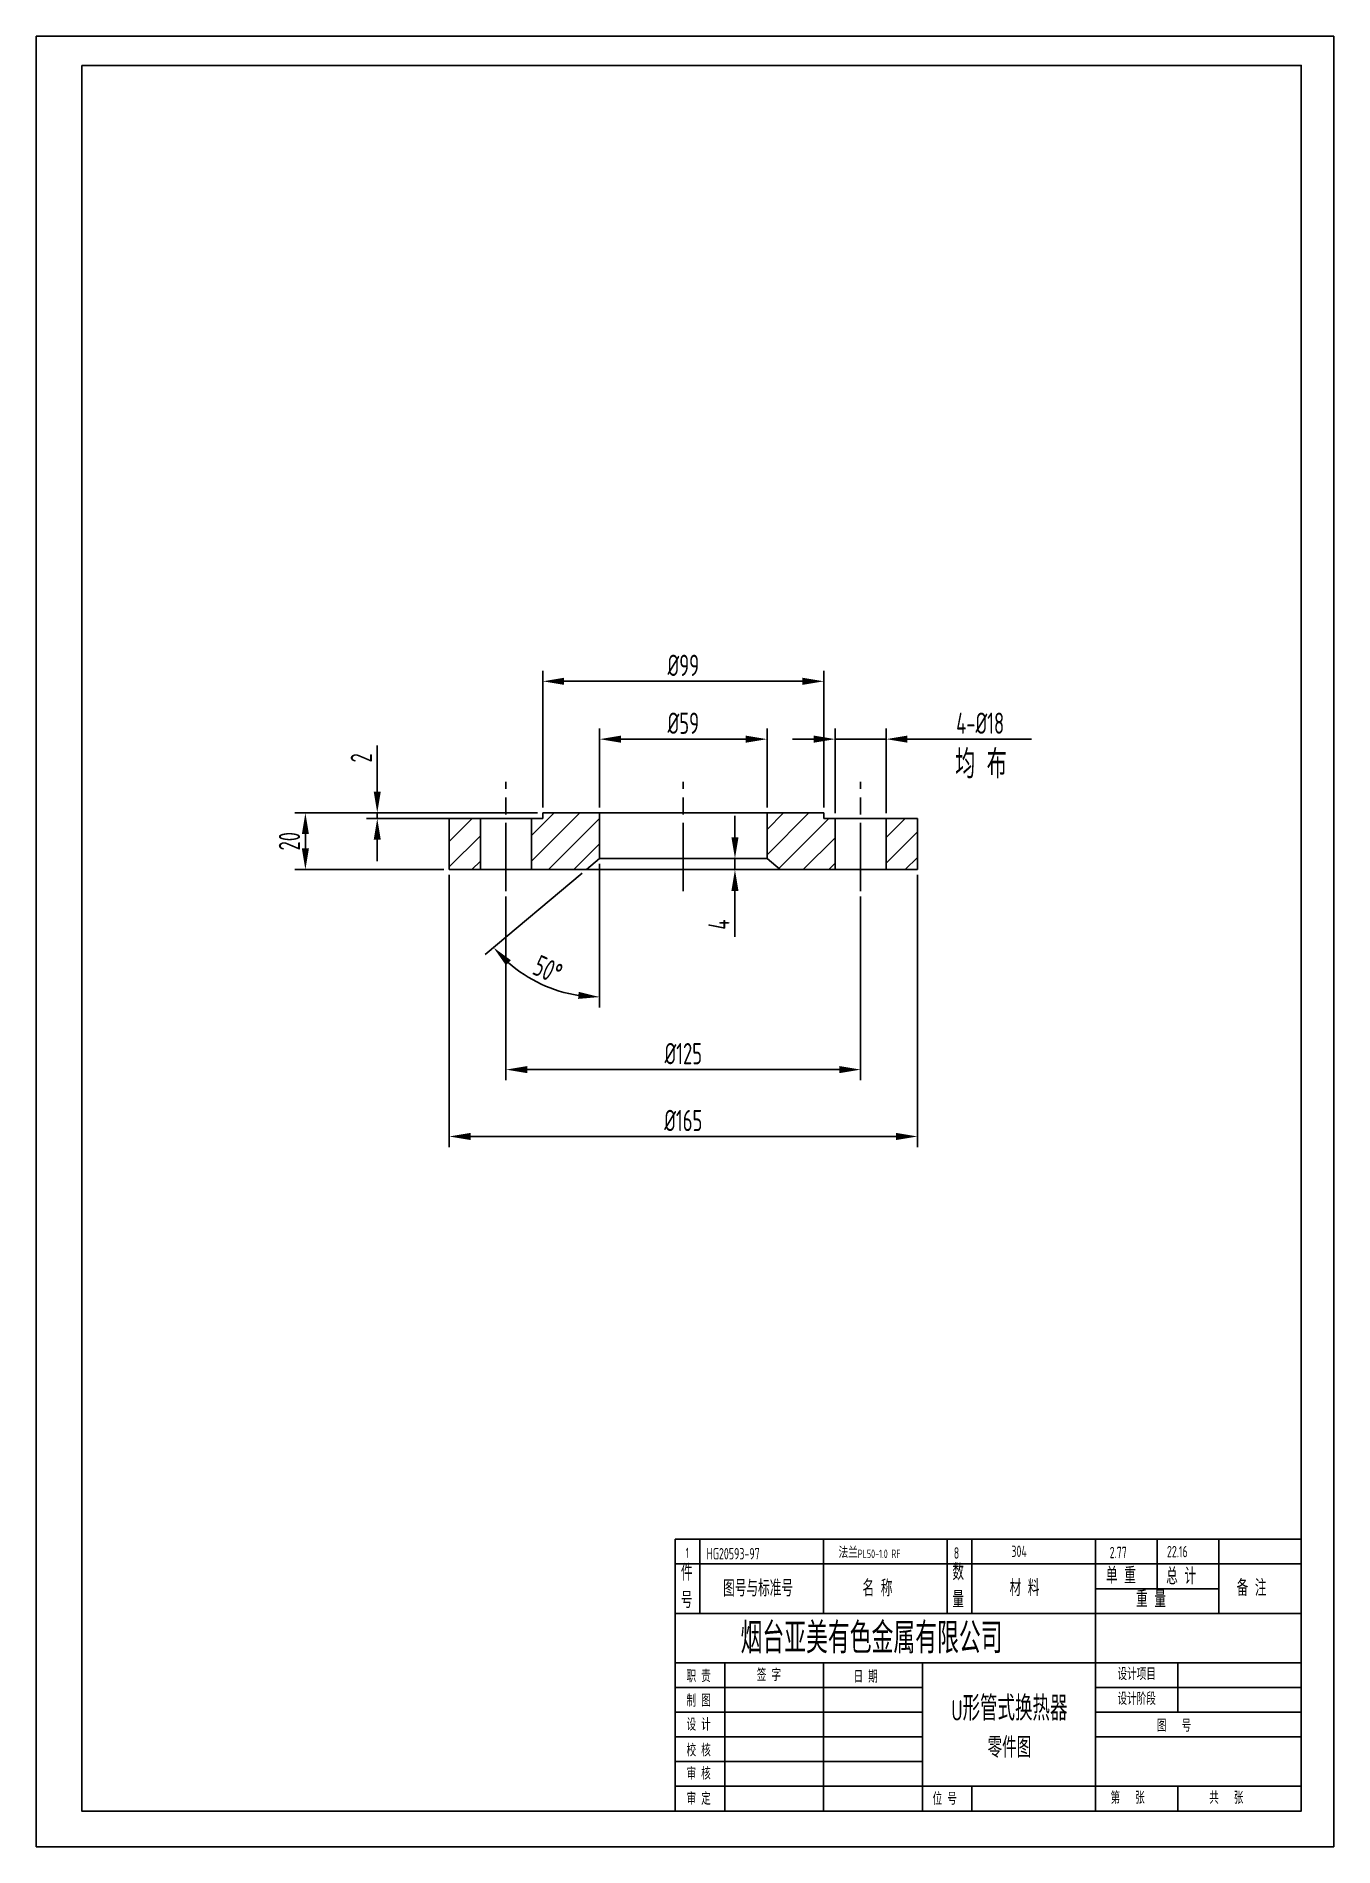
# Model space of a CAD drawing. Extents: x 1875 to 8428, y 2369 to 7964.
# Drawn here: x 3345 to 3803, y 3401 to 4039 of the extents above; entities that cross this region are included whole.
import ezdxf

# ---------------------------------------------------------------- set-up
doc = ezdxf.new("R2010")
doc.units = 0
doc.linetypes.add('ACAD_ISO08W100', pattern=[36, 24, -3, 6, -3])
doc.layers.get('DEFPOINTS').update_dxf_attribs({"linetype": 'CONTINUOUS'})
for name, color, linetype in [('中心线', 1, 'ACAD_ISO08W100'), ('实线', 6, 'CONTINUOUS'), ('文本', 4, 'CONTINUOUS'), ('标注', 3, 'CONTINUOUS')]:
    doc.layers.add(name, color=color, linetype=linetype)
doc.styles.get("Standard").update_dxf_attribs({"font": 'isocp.shx', "width": 0.707, "bigfont": 'hztxt.shx'})
doc.dimstyles.new('ISO-25', dxfattribs={"dimtxt": 2.5, "dimasz": 2.5, "dimexe": 1.25, "dimexo": 0.625, "dimtad": 1, "dimtxsty": 'STANDARD', "dimcen": 2.5, "dimazin": 3, "dimtfac": 1, "dimtmove": 0, "dimatfit": 3})

msp = doc.modelspace()

# ---------------------------------------------------------------- texts
at = {"layer": '文本'}
for s, insert, char_height, width, attachment_point in [('均 布', (3669.304, 3787.527), 10, 59.49103, 1), ('1', (3574.356, 3506.277), 3.629, 11.67825, 1), ('HG20593-97', (3581.685, 3506.16), 4, 181.11171, 1), ('法兰{\\H0.75x;PL50-1.0 RF}', (3628.194, 3506.614), 4, 181.11171, 1), ('8', (3668.806, 3506.405), 4, 21.38125, 1), ('304', (3689.112, 3507.011), 4, 89.92699, 1), ('2.77', (3723.746, 3506.583), 4, 83.00953, 1), ('22.16', (3743.944, 3506.907), 4, 99.35989, 1), ('件\\P号', (3572.637, 3500.428), 5.806, 7.95157, 1), ('数\\P量', (3668.313, 3500.633), 5.806, 7.95157, 1), ('单 重', (3722.429, 3499.372), 5.8061, 59.49103, 1), ('总 计', (3743.68, 3499.141), 5.8061, 59.49103, 1), ('图号与标准号', (3587.518, 3494.871), 5.8061, 42.28311, 1), ('名 称', (3636.64, 3494.916), 5.8061, 59.49103, 1), ('材 料', (3688.472, 3495.016), 5.8061, 59.49103, 1), ('重 量', (3733.055, 3491.06), 5.8061, 59.49103, 1), ('备 注', (3768.486, 3495.016), 5.8061, 59.49103, 1), ('烟台亚美有色金属有限公司', (3593.653, 3479.89), 10.8864, 148.05504, 1), ('职 责', (3574.621, 3463.207), 4.3546, 28.30187, 1), ('签 字', (3599.384, 3463.602), 4.3546, 23.63471, 1), ('日 期', (3633.489, 3463.039), 4.3546, 23.91607, 1), ('设计项目', (3726.496, 3463.935), 4.3546, 29.0304, 1), ('制 图', (3574.621, 3454.563), 4.3546, 28.30187, 1), ('{\\H0.8267x;U}形管式换热器\\P{\\H0.8333x;零件图}', (3688.415, 3454.044), 8.70912, 58.39624, 2), ('设计阶段', (3726.496, 3455.226), 4.3546, 29.0304, 1), ('设 计', (3574.621, 3446.141), 4.3546, 28.30187, 1), ('图   号', (3740.435, 3445.788), 4.3546, 59.49103, 1), ('校 核', (3574.621, 3437.054), 4.3546, 28.30187, 1), ('审 核', (3574.621, 3428.854), 4.3546, 28.30187, 1), ('审 定', (3574.621, 3419.988), 4.3546, 28.30187, 1), ('位 号', (3661.363, 3419.973), 4.3546, 16.2908, 1), ('第   张', (3724.071, 3420.322), 4.3546, 59.49103, 1), ('共   张', (3758.857, 3420.322), 4.3546, 59.49103, 1)]:
    msp.add_mtext(s, dxfattribs=dict(at, insert=insert, char_height=char_height, width=width, attachment_point=attachment_point))

# ---------------------------------------------------------------- blocks, each defined once
blk = doc.blocks.new('*D38')
at = {"layer": 'DEFPOINTS', "color": 0}
for p in [(3602.98, 3791.3), (3543.98, 3765.31), (3602.98, 3765.31)]:
    blk.add_point(p, dxfattribs=at)
at = {"layer": '标注', "color": 3}
for p, q in [((3543.98, 3767.19), (3543.98, 3795.05)), ((3551.48, 3791.3), (3595.48, 3791.3)), ((3602.98, 3767.19), (3602.98, 3795.05))]:
    blk.add_line(p, q, dxfattribs=at)
for points in [[(3551.48, 3792.55), (3551.48, 3790.05), (3543.98, 3791.3)], [(3595.48, 3792.55), (3595.48, 3790.05), (3602.98, 3791.3)]]:
    blk.add_solid(points, dxfattribs=at)
at = {"layer": '标注', "color": 4, "insert": (3573.48, 3796.92), "char_height": 7.5, "attachment_point": 5}
blk.add_mtext('%%c59', dxfattribs=at)
blk = doc.blocks.new('*D39')
at = {"layer": 'DEFPOINTS', "color": 0}
for p in [(3622.98, 3811.69), (3523.98, 3765.31), (3622.98, 3765.31)]:
    blk.add_point(p, dxfattribs=at)
at = {"layer": '标注', "color": 3}
for p, q in [((3523.98, 3767.19), (3523.98, 3815.44)), ((3531.48, 3811.69), (3615.48, 3811.69)), ((3622.98, 3767.19), (3622.98, 3815.44))]:
    blk.add_line(p, q, dxfattribs=at)
for points in [[(3531.48, 3812.94), (3531.48, 3810.44), (3523.98, 3811.69)], [(3615.48, 3812.94), (3615.48, 3810.44), (3622.98, 3811.69)]]:
    blk.add_solid(points, dxfattribs=at)
at = {"layer": '标注', "color": 4, "insert": (3573.48, 3817.32), "char_height": 7.5, "attachment_point": 5}
blk.add_mtext('%%c99', dxfattribs=at)
blk = doc.blocks.new('*D40')
at = {"layer": 'DEFPOINTS', "color": 0}
for p in [(3510.98, 3737.75), (3635.98, 3737.75), (3635.98, 3674.81)]:
    blk.add_point(p, dxfattribs=at)
at = {"layer": '标注', "color": 3}
for p, q in [((3510.98, 3735.87), (3510.98, 3671.06)), ((3635.98, 3735.87), (3635.98, 3671.06)), ((3518.48, 3674.81), (3628.48, 3674.81))]:
    blk.add_line(p, q, dxfattribs=at)
for points in [[(3518.48, 3676.06), (3518.48, 3673.56), (3510.98, 3674.81)], [(3628.48, 3676.06), (3628.48, 3673.56), (3635.98, 3674.81)]]:
    blk.add_solid(points, dxfattribs=at)
at = {"layer": '标注', "color": 4, "insert": (3573.48, 3680.44), "char_height": 7.5, "attachment_point": 5}
blk.add_mtext('%%c125', dxfattribs=at)
blk = doc.blocks.new('*D41')
at = {"layer": 'DEFPOINTS', "color": 0}
for p in [(3490.98, 3745.31), (3655.98, 3745.31), (3655.98, 3651.24)]:
    blk.add_point(p, dxfattribs=at)
at = {"layer": '标注', "color": 3}
for p, q in [((3490.98, 3743.44), (3490.98, 3647.49)), ((3655.98, 3743.44), (3655.98, 3647.49)), ((3498.48, 3651.24), (3648.48, 3651.24))]:
    blk.add_line(p, q, dxfattribs=at)
for points in [[(3498.48, 3652.49), (3498.48, 3649.99), (3490.98, 3651.24)], [(3648.48, 3652.49), (3648.48, 3649.99), (3655.98, 3651.24)]]:
    blk.add_solid(points, dxfattribs=at)
at = {"layer": '标注', "color": 4, "insert": (3573.48, 3656.87), "char_height": 7.5, "attachment_point": 5}
blk.add_mtext('%%c165', dxfattribs=at)
blk = doc.blocks.new('*D42')
at = {"layer": 'DEFPOINTS', "color": 0}
for p in [(3440.28, 3765.31), (3523.98, 3765.31), (3490.98, 3745.31)]:
    blk.add_point(p, dxfattribs=at)
at = {"layer": '标注', "color": 3}
for p, q in [((3522.11, 3765.31), (3436.53, 3765.31)), ((3440.28, 3752.81), (3440.28, 3757.81)), ((3489.11, 3745.31), (3436.53, 3745.31))]:
    blk.add_line(p, q, dxfattribs=at)
for points in [[(3439.03, 3757.81), (3441.53, 3757.81), (3440.28, 3765.31)], [(3439.03, 3752.81), (3441.53, 3752.81), (3440.28, 3745.31)]]:
    blk.add_solid(points, dxfattribs=at)
at = {"layer": '标注', "color": 4, "insert": (3434.66, 3755.31), "char_height": 7.5, "attachment_point": 5, "rotation": 90}
blk.add_mtext('20', dxfattribs=at)
blk = doc.blocks.new('*D43')
at = {"layer": 'DEFPOINTS', "color": 0}
for p in [(3465.61, 3765.31), (3523.98, 3765.31), (3523.98, 3763.31)]:
    blk.add_point(p, dxfattribs=at)
at = {"layer": '标注', "color": 3}
for p, q in [((3465.61, 3772.81), (3465.61, 3789.06)), ((3522.11, 3765.31), (3461.86, 3765.31)), ((3522.11, 3763.31), (3461.86, 3763.31)), ((3465.61, 3763.31), (3465.61, 3765.31)), ((3465.61, 3755.81), (3465.61, 3748.31))]:
    blk.add_line(p, q, dxfattribs=at)
for points in [[(3464.36, 3772.81), (3466.86, 3772.81), (3465.61, 3765.31)], [(3464.36, 3755.81), (3466.86, 3755.81), (3465.61, 3763.31)]]:
    blk.add_solid(points, dxfattribs=at)
at = {"layer": '标注', "color": 4, "insert": (3459.99, 3784.69), "char_height": 7.5, "attachment_point": 5, "rotation": 90}
blk.add_mtext('2', dxfattribs=at)
blk = doc.blocks.new('*D44')
at = {"layer": 'DEFPOINTS', "color": 0}
for p in [(3573.48, 3749.23), (3573.48, 3745.31), (3591.68, 3745.31)]:
    blk.add_point(p, dxfattribs=at)
at = {"layer": '标注', "color": 3}
for p, q in [((3591.68, 3756.73), (3591.68, 3764.23)), ((3575.36, 3749.23), (3595.43, 3749.23)), ((3591.68, 3749.23), (3591.68, 3745.31)), ((3575.36, 3745.31), (3595.43, 3745.31)), ((3591.68, 3737.81), (3591.68, 3721.56))]:
    blk.add_line(p, q, dxfattribs=at)
for points in [[(3590.43, 3756.73), (3592.93, 3756.73), (3591.68, 3749.23)], [(3590.43, 3737.81), (3592.93, 3737.81), (3591.68, 3745.31)]]:
    blk.add_solid(points, dxfattribs=at)
at = {"layer": '标注', "color": 4, "insert": (3586.06, 3725.94), "char_height": 7.5, "attachment_point": 5, "rotation": 90}
blk.add_mtext('4', dxfattribs=at)
blk = doc.blocks.new('*D45')
at = {"layer": 'DEFPOINTS', "color": 0}
for p in [(3543.98, 3765.31), (3543.98, 3749.23), (3543.98, 3749.23), (3539.31, 3745.31), (3517.15, 3708.43)]:
    blk.add_point(p, dxfattribs=at)
at = {"layer": '标注', "color": 3}
for p, q in [((3543.98, 3747.35), (3543.98, 3696.65)), ((3537.88, 3744.11), (3503.7, 3715.43))]:
    blk.add_line(p, q, dxfattribs=at)
blk.add_arc((3543.98, 3749.23), 48.83, 228.80933, 261.19067, dxfattribs=at)
for points in [[(3510.93, 3711.61), (3512.72, 3713.36), (3506.58, 3717.84)], [(3536.6, 3702.22), (3536.41, 3699.73), (3543.98, 3700.4)]]:
    blk.add_solid(points, dxfattribs=at)
at = {"layer": '标注', "color": 4, "insert": (3525.72, 3710.07), "char_height": 7.5, "attachment_point": 5, "rotation": 335}
blk.add_mtext('50°', dxfattribs=at)
blk = doc.blocks.new('*D46')
at = {"layer": 'DEFPOINTS', "color": 0}
for p in [(3644.98, 3791.3), (3626.98, 3763.31), (3644.98, 3763.31)]:
    blk.add_point(p, dxfattribs=at)
at = {"layer": '标注', "color": 3}
for p, q in [((3619.48, 3791.3), (3611.98, 3791.3)), ((3626.98, 3765.19), (3626.98, 3795.05)), ((3626.98, 3791.3), (3644.98, 3791.3)), ((3644.98, 3765.19), (3644.98, 3795.05)), ((3652.48, 3791.3), (3696.23, 3791.3))]:
    blk.add_line(p, q, dxfattribs=at)
for points in [[(3619.48, 3792.55), (3619.48, 3790.05), (3626.98, 3791.3)], [(3652.48, 3792.55), (3652.48, 3790.05), (3644.98, 3791.3)]]:
    blk.add_solid(points, dxfattribs=at)
at = {"layer": '标注', "color": 4, "insert": (3678.11, 3796.92), "char_height": 7.5, "attachment_point": 5}
blk.add_mtext('4-%%c18', dxfattribs=at)

# ---------------------------------------------------------------- dimensions: what is measured, and where the dimension line sits
at = {"layer": '标注'}
for base, p1, p2, text, picture, middle in [((3622.981, 3811.693), (3523.981, 3765.311), (3622.981, 3765.311), '%%c99', '*D39', (3573.481, 3817.318)), ((3602.981, 3791.296), (3543.981, 3765.311), (3602.981, 3765.311), '%%c59', '*D38', (3573.481, 3796.921)), ((3644.981, 3791.296), (3626.981, 3763.311), (3644.981, 3763.311), '4-%%c18', '*D46', (3678.106, 3796.921)), ((3655.981, 3651.243), (3490.981, 3745.311), (3655.981, 3745.311), '%%c165', '*D41', (3573.481, 3656.868)), ((3635.981, 3674.812), (3510.981, 3737.746), (3635.981, 3737.746), '%%c125', '*D40', (3573.481, 3680.437))]:
    dim = msp.add_linear_dim(base=base, p1=p1, p2=p2, text=text, dimstyle='ISO-25', override={"dimscale": 3, "dimdsep": 46, "dimclrd": 3, "dimclre": 3, "dimclrt": 4}, dxfattribs=at)
    dim.commit()
    dim.dimension.update_dxf_attribs({"geometry": picture, "text_midpoint": middle})
for base, p1, picture, middle in [((3465.615, 3765.311), (3523.981, 3763.311), '*D43', (3459.99, 3784.686)), ((3440.281, 3765.311), (3490.981, 3745.311), '*D42', (3434.656, 3755.311))]:
    dim = msp.add_linear_dim(base=base, p1=p1, p2=(3523.981, 3765.311), angle=90, dimstyle='ISO-25', override={"dimscale": 3, "dimdsep": 46, "dimclrd": 3, "dimclre": 3, "dimclrt": 4}, dxfattribs=at)
    dim.commit()
    dim.dimension.update_dxf_attribs({"geometry": picture, "text_midpoint": middle})
dim = msp.add_angular_dim_2l(base=(3517.149, 3708.432), line1=((3543.981, 3749.227), (3543.981, 3765.311)), line2=((3543.981, 3749.227), (3539.314, 3745.311)), dimstyle='ISO-25', override={"dimscale": 3, "dimdec": 0, "dimdsep": 46, "dimclrd": 3, "dimclre": 3, "dimclrt": 4}, dxfattribs=at)
dim.commit()
dim.dimension.update_dxf_attribs({"geometry": '*D45', "text_midpoint": (3525.722, 3710.072)})
dim = msp.add_linear_dim(base=(3591.684, 3745.311), p1=(3573.481, 3749.227), p2=(3573.481, 3745.311), angle=90, text='4', dimstyle='ISO-25', override={"dimscale": 3, "dimdsep": 46, "dimclrd": 3, "dimclre": 3, "dimclrt": 4}, dxfattribs=at)
dim.commit()
dim.dimension.update_dxf_attribs({"geometry": '*D44', "text_midpoint": (3586.059, 3725.936)})

# ---------------------------------------------------------------- hatches: boundary and pattern name
at = {"layer": '实线'}
h = msp.add_hatch(dxfattribs=at)
h.set_pattern_fill('ANSI31', color=256, scale=2, style=0)
h.set_pattern_definition([(45, (-425.919, 0), (-4.490128, 4.490128), [])])
h.paths.add_polyline_path([(3501.981, 3763.311), (3490.981, 3763.311), (3490.981, 3745.311), (3501.981, 3745.311)])
h.paths.add_polyline_path([(3539.314, 3745.311), (3543.981, 3749.227), (3543.981, 3765.311), (3523.981, 3765.311), (3523.981, 3763.311), (3519.981, 3763.311), (3519.981, 3745.311)])
h.paths.add_polyline_path([(3602.981, 3765.311), (3602.981, 3749.227), (3607.648, 3745.311), (3626.981, 3745.311), (3626.981, 3763.311), (3622.981, 3763.311), (3622.981, 3765.311)])
h.paths.add_polyline_path([(3655.981, 3763.311), (3644.981, 3763.311), (3644.981, 3745.311), (3655.981, 3745.311)])

# ---------------------------------------------------------------- linework, layer by layer
at = {"layer": '中心线'}
for p, q in [((3510.981, 3737.746), (3510.981, 3776.295)), ((3573.481, 3737.746), (3573.481, 3776.295)), ((3635.981, 3737.746), (3635.981, 3776.295))]:
    msp.add_line(p, q, dxfattribs=at)
at = {"layer": '实线'}
for p, q in [((3490.981, 3763.311), (3523.981, 3763.311)), ((3490.981, 3745.311), (3490.981, 3763.311)), ((3501.981, 3745.311), (3501.981, 3763.311)), ((3519.981, 3745.311), (3519.981, 3763.311)), ((3523.981, 3765.311), (3622.981, 3765.311)), ((3523.981, 3763.311), (3523.981, 3765.311)), ((3543.981, 3749.227), (3543.981, 3765.311)), ((3602.981, 3749.227), (3602.981, 3765.311)), ((3622.981, 3763.311), (3622.981, 3765.311)), ((3622.981, 3763.311), (3655.981, 3763.311)), ((3626.981, 3745.311), (3626.981, 3763.311)), ((3644.981, 3745.311), (3644.981, 3763.311)), ((3655.981, 3745.311), (3655.981, 3763.311)), ((3543.981, 3749.227), (3539.314, 3745.311)), ((3543.981, 3749.227), (3602.981, 3749.227)), ((3602.981, 3749.227), (3607.648, 3745.311)), ((3490.981, 3745.311), (3539.314, 3745.311)), ((3539.314, 3745.311), (3607.648, 3745.311)), ((3607.648, 3745.311), (3655.981, 3745.311))]:
    msp.add_line(p, q, dxfattribs=at)
at = {"layer": '标注'}
for p, q in [((3570.647, 3413.451), (3570.647, 3509.251)), ((3570.647, 3509.251), (3791.278, 3509.251)), ((3570.647, 3509.251), (3791.278, 3509.251)), ((3579.356, 3483.124), (3579.356, 3509.251)), ((3622.901, 3483.124), (3622.901, 3509.251)), ((3666.447, 3483.124), (3666.447, 3509.251)), ((3675.156, 3483.124), (3675.156, 3509.251)), ((3718.702, 3465.706), (3718.702, 3509.251)), ((3740.474, 3491.833), (3740.474, 3509.251)), ((3762.247, 3483.124), (3762.247, 3509.251)), ((3570.647, 3500.542), (3791.278, 3500.542)), ((3718.702, 3491.833), (3762.247, 3491.833)), ((3570.647, 3483.124), (3791.278, 3483.124)), ((3570.647, 3413.451), (3570.647, 3465.706)), ((3570.647, 3413.451), (3570.647, 3465.706)), ((3570.647, 3465.706), (3791.278, 3465.706)), ((3588.065, 3413.451), (3588.065, 3465.706)), ((3622.901, 3413.451), (3622.901, 3465.706)), ((3657.738, 3413.451), (3657.738, 3465.706)), ((3718.702, 3413.451), (3718.702, 3465.706)), ((3747.732, 3448.287), (3747.732, 3465.706)), ((3570.647, 3456.996), (3657.738, 3456.996)), ((3718.702, 3456.996), (3791.278, 3456.996)), ((3570.647, 3448.287), (3657.738, 3448.287)), ((3718.702, 3448.287), (3791.278, 3448.287)), ((3570.647, 3439.578), (3657.738, 3439.578)), ((3718.702, 3439.578), (3791.278, 3439.578)), ((3570.647, 3430.869), (3657.738, 3430.869)), ((3570.647, 3422.16), (3791.278, 3422.16)), ((3675.156, 3413.451), (3675.156, 3422.16)), ((3747.732, 3413.451), (3747.732, 3422.16)), ((3570.647, 3413.451), (3769.505, 3413.451))]:
    msp.add_line(p, q, dxfattribs=at)
for points in [[(3345.406, 4039.096), (3802.746, 4039.096), (3802.746, 3400.841), (3345.406, 3400.841)], [(3361.462, 4028.78), (3791.278, 4028.78), (3791.278, 3413.451), (3361.462, 3413.451)]]:
    msp.add_lwpolyline(points, close=True, dxfattribs=at)

msp.set_redraw_order([(e.dxf.handle, doc.entitydb.next_handle()) for e in msp.query("TEXT MTEXT ATTDEF DIMENSION ARC_DIMENSION")])  # texts and dimensions are drawn at this point

doc.saveas('drawing.dxf')
